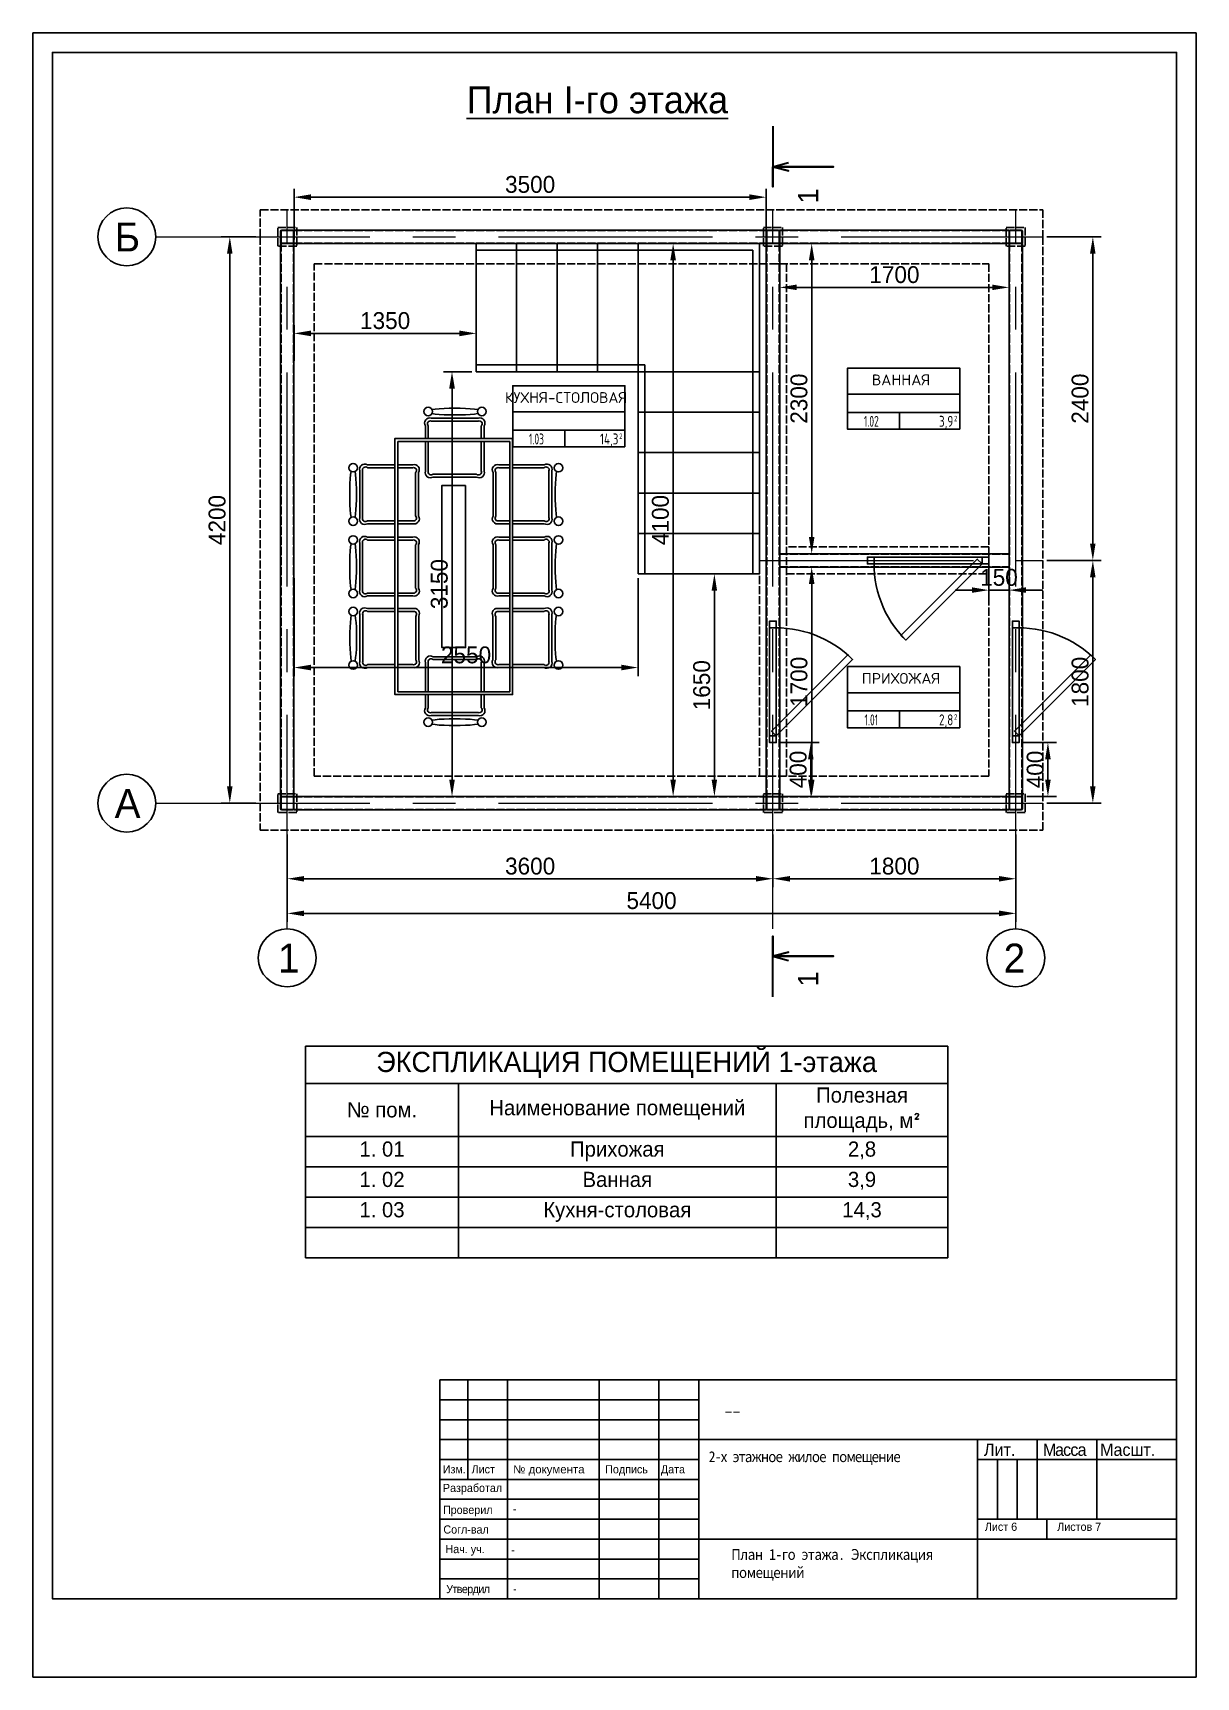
# Model space of a CAD drawing. Header units: millimetres. Extents: x 436607 to 472555, y -237992 to -212524.
# Drawn here: x 454824 to 463446, y -237992 to -225800 of the extents above; entities that cross this region are included whole.
import ezdxf
from ezdxf.enums import TextEntityAlignment as Align

# ---------------------------------------------------------------- set-up
doc = ezdxf.new("R2010")
doc.units = ezdxf.units.MM
doc.header["$LTSCALE"] = 50
for name, pattern in [('ACAD_ISO02W100', [15, 12, -3]), ('осевая', [50.8, 31.75, -6.35, 6.35, -6.35]), ('штриховая', [19.05, 12.7, -6.35])]:
    doc.linetypes.add(name, pattern=pattern)
doc.layers.add('ahsap', color=222, linetype='Continuous', lineweight=13)
for name, color, linetype in [('room_no', 7, 'Continuous'), ('tefris', 8, 'Continuous'), ('Штрава', 131, 'Continuous')]:
    doc.layers.add(name, color=color, linetype=linetype)
doc.styles.add('CYRILLIC', font='cyriltlc.shx')
doc.styles.add('ROMANS', font='romans', dxfattribs={"width": 0.75})
doc.styles.add('SS', font='Gulim.ttf')
doc.styles.add('YAZI', font='romans.shx')
doc.dimstyles.get("Standard").update_dxf_attribs({"dimscale": 500, "dimtxt": 0.18, "dimasz": 0.18, "dimexe": 0.18, "dimexo": 0.0625, "dimgap": 0.09, "dimtad": 0, "dimtih": 1, "dimtoh": 1, "dimdec": 0, "dimzin": 0, "dimdsep": 46, "dimtxsty": 'Standard', "dimcen": 0.09, "dimadec": 0, "dimazin": 0, "dimtfac": 1, "dimtdec": 0, "dimtofl": 0, "dimtmove": 0, "dimatfit": 3, "dimfxl": 0, "dimtolj": 1, "dimtzin": 0, "dimarcsym": 0})

msp = doc.modelspace()

# ---------------------------------------------------------------- texts
at = {"attachment_point": 1}
for s, insert, char_height, width in [('{\\LПлан I-го этажа}', (458039.42, -226195.687), 200, 3344.73927), ('{\\fSimSun|b0|i0|c204|p2;__}', (459950.946, -235927.289), 87.5, 3476.38102), ('{\\fSimSun|b0|i0|c204|p2;\\W0.9;\\T0.9;2-х этажное жилое помещение}', (459834.037, -236317.561), 80.5, 1948.55157), ('{\\fSimSun|b0|i0|c204|p2;\\W0.9;\\T0.95;План 1-го этажа. Экспликация помещений}', (460000.335, -237042.366), 80.5, 1882.07347)]:
    msp.add_mtext(s, dxfattribs=dict(at, insert=insert, char_height=char_height, width=width))
at = {"linetype": 'штриховая', "char_height": 150, "width": 127.89266, "rotation": 90}
for s, insert, attachment_point in [('1', (460495.64, -226952.862), 3), ('{\\W0.259642; }1', (460495.64, -232886.15), 1)]:
    msp.add_mtext(s, dxfattribs=dict(at, insert=insert, attachment_point=attachment_point))
at = {"linetype": 'штриховая', "char_height": 214.375, "width": 182.77993, "attachment_point": 1}
for s, insert in [(' Б', (455430.606, -227206.241)), (' А', (455430.606, -231406.241)), ('{\\W0.259642; }1', (456619.865, -232553.079)), (' 2', (462019.865, -232553.079))]:
    msp.add_mtext(s, dxfattribs=dict(at, insert=insert))
at = {"attachment_point": 1, "style": 'SS'}
for s, insert, char_height, width in [('{\\H1.5x;Лит.}', (461873.94, -236260.501), 60.81075, 346.62043), ('{\\H1.5x;\\T0.9;Масса}', (462311.31, -236260.501), 60.81075, 346.62043), ('{\\H1.5x;Масшт.}', (462734.736, -236260.501), 60.81075, 346.62043), ('Изм.', (457862.59, -236420.79), 60.8108, 346.62043), ('Лист', (458076.037, -236420.79), 60.8108, 346.62043), ('{\\fArial|b0|i0|c204|p34;№ документа}', (458383.846, -236420.79), 60.81075, 623.91817), ('Подпись ', (459066.459, -236420.79), 60.8108, 346.62043), ('Дата', (459479.126, -236420.79), 60.8108, 346.62043), ('Разработал', (457863.282, -236559.145), 60.8108, 346.62043), ('Проверил', (457863.971, -236721.434), 60.8108, 346.62043), ('-', (458382.354, -236714.742), 60.811, 716.35064), ('Согл-вал', (457867.076, -236867.345), 60.8108, 346.62043), ('{\\fGulim|b0|i0|c129|p50;Лист }6{\\fGulim|b0|i0|c129|p50; }', (461880.587, -236846.965), 60.81075, 346.62043), ('{\\fGulim|b0|i0|c129|p50;Листов }7', (462417.076, -236846.965), 60.81075, 778.43012), ('Нач. уч.', (457882.679, -237012.441), 60.8108, 346.62043), ('{\\T0.85;-}', (458368.714, -237019.27), 60.8108, 678.29025), ('{\\T0.9;Утвердил}', (457887.81, -237308.75), 60.81075, 346.62043), ('{\\T0.85;-}', (458383.397, -237308.75), 60.8108, 667.41591)]:
    msp.add_mtext(s, dxfattribs=dict(at, insert=insert, char_height=char_height, width=width))

# ---------------------------------------------------------------- blocks, each defined once
blk = doc.blocks.new('*D50')
at = {"color": 0, "lineweight": -2}
for p, q in [((456710, -231743), (456710, -232391)), ((462110, -231743), (462110, -232391)), ((456835, -232329), (461985, -232329))]:
    blk.add_line(p, q, dxfattribs=at)
at = {"color": 0}
for points in [[(456835, -232308), (456835, -232350), (456710, -232329)], [(461985, -232308), (461985, -232350), (462110, -232329)]]:
    blk.add_solid(points, dxfattribs=at)
at = {"layer": 'Defpoints', "color": 0}
for p in [(456710, -231712), (462110, -231712), (462110, -232329)]:
    blk.add_point(p, dxfattribs=at)
at = {"color": 0, "insert": (459410, -232235), "char_height": 125, "attachment_point": 5}
blk.add_mtext('5400', dxfattribs=at)
blk = doc.blocks.new('*D46')
at = {"color": 0, "lineweight": -2}
for p, q in [((456478, -227312), (456221, -227312)), ((456284, -231387), (456284, -227437)), ((456478, -231512), (456221, -231512))]:
    blk.add_line(p, q, dxfattribs=at)
at = {"color": 0}
for points in [[(456263, -227437), (456304, -227437), (456284, -227312)], [(456263, -231387), (456304, -231387), (456284, -231512)]]:
    blk.add_solid(points, dxfattribs=at)
at = {"layer": 'Defpoints', "color": 0}
for p in [(456284, -227312), (456510, -227312), (456510, -231512)]:
    blk.add_point(p, dxfattribs=at)
at = {"color": 0, "insert": (456190, -229412), "char_height": 125, "attachment_point": 5, "rotation": 90}
blk.add_mtext('4200', dxfattribs=at)
blk = doc.blocks.new('*D47')
at = {"color": 0, "lineweight": -2}
for p, q in [((460310, -231743), (460310, -232135)), ((462110, -231743), (462110, -232135)), ((460435, -232072), (461985, -232072))]:
    blk.add_line(p, q, dxfattribs=at)
at = {"color": 0}
for points in [[(460435, -232052), (460435, -232093), (460310, -232072)], [(461985, -232052), (461985, -232093), (462110, -232072)]]:
    blk.add_solid(points, dxfattribs=at)
at = {"layer": 'Defpoints', "color": 0}
for p in [(460310, -231712), (462110, -231712), (462110, -232072)]:
    blk.add_point(p, dxfattribs=at)
at = {"color": 0, "insert": (461210, -231979), "char_height": 125, "attachment_point": 5}
blk.add_mtext('1800', dxfattribs=at)
blk = doc.blocks.new('*D48')
at = {"color": 0, "lineweight": -2}
for p, q in [((462341, -229712), (462743, -229712)), ((462681, -231387), (462681, -229837)), ((462341, -231512), (462743, -231512))]:
    blk.add_line(p, q, dxfattribs=at)
at = {"color": 0}
for points in [[(462660, -229837), (462701, -229837), (462681, -229712)], [(462660, -231387), (462701, -231387), (462681, -231512)]]:
    blk.add_solid(points, dxfattribs=at)
at = {"layer": 'Defpoints', "color": 0}
for p in [(462310, -229712), (462681, -229712), (462310, -231512)]:
    blk.add_point(p, dxfattribs=at)
at = {"color": 0, "insert": (462587, -230612), "char_height": 125, "attachment_point": 5, "rotation": 90}
blk.add_mtext('1800', dxfattribs=at)
blk = doc.blocks.new('*D49')
at = {"color": 0, "lineweight": -2}
for p, q in [((462341, -227312), (462743, -227312)), ((462681, -229587), (462681, -227437)), ((462372, -229712), (462743, -229712))]:
    blk.add_line(p, q, dxfattribs=at)
at = {"color": 0}
for points in [[(462660, -227437), (462701, -227437), (462681, -227312)], [(462660, -229587), (462701, -229587), (462681, -229712)]]:
    blk.add_solid(points, dxfattribs=at)
at = {"layer": 'Defpoints', "color": 0}
for p in [(462310, -227312), (462681, -227312), (462341, -229712)]:
    blk.add_point(p, dxfattribs=at)
at = {"color": 0, "insert": (462587, -228512), "char_height": 125, "attachment_point": 5, "rotation": 90}
blk.add_mtext('2400', dxfattribs=at)
blk = doc.blocks.new('*D51')
at = {"color": 0, "lineweight": -2}
for p, q in [((456710, -231743), (456710, -232135)), ((460310, -231743), (460310, -232135)), ((460185, -232072), (456835, -232072))]:
    blk.add_line(p, q, dxfattribs=at)
at = {"color": 0}
for points in [[(456835, -232052), (456835, -232093), (456710, -232072)], [(460185, -232052), (460185, -232093), (460310, -232072)]]:
    blk.add_solid(points, dxfattribs=at)
at = {"layer": 'Defpoints', "color": 0}
for p in [(456710, -231712), (460310, -231712), (456710, -232072)]:
    blk.add_point(p, dxfattribs=at)
at = {"color": 0, "insert": (458510, -231979), "char_height": 125, "attachment_point": 5}
blk.add_mtext('3600', dxfattribs=at)
blk = doc.blocks.new('Рамка А3 (Г)')
at = {"color": 8}
blk.add_lwpolyline([(0, 0), (420, 0), (420, 297), (0, 297)], close=True, dxfattribs=at)
at = {"color": 5}
blk.add_lwpolyline([(20, 5), (415, 5), (415, 292), (20, 292)], close=True, dxfattribs=at)
blk = doc.blocks.new('*D52')
at = {"color": 0, "lineweight": -2}
for p, q in [((458078, -228312), (457869, -228312)), ((457931, -228437), (457931, -231337)), ((458078, -231462), (457869, -231462))]:
    blk.add_line(p, q, dxfattribs=at)
at = {"color": 0}
for points in [[(457910, -228437), (457952, -228437), (457931, -228312)], [(457910, -231337), (457952, -231337), (457931, -231462)]]:
    blk.add_solid(points, dxfattribs=at)
at = {"layer": 'Defpoints', "color": 0}
for p in [(458110, -228312), (457931, -231462), (458110, -231462)]:
    blk.add_point(p, dxfattribs=at)
at = {"color": 0, "insert": (457837, -229887), "char_height": 125, "attachment_point": 5, "rotation": 90}
blk.add_mtext('3150', dxfattribs=at)
blk = doc.blocks.new('*D53')
at = {"color": 0, "lineweight": -2}
for p, q in [((456760, -229843), (456760, -230569)), ((459310, -229843), (459310, -230569)), ((459185, -230506), (456885, -230506))]:
    blk.add_line(p, q, dxfattribs=at)
at = {"color": 0}
for points in [[(456885, -230485), (456885, -230527), (456760, -230506)], [(459185, -230485), (459185, -230527), (459310, -230506)]]:
    blk.add_solid(points, dxfattribs=at)
at = {"layer": 'Defpoints', "color": 0}
for p in [(456760, -229812), (459310, -229812), (456760, -230506)]:
    blk.add_point(p, dxfattribs=at)
at = {"color": 0, "insert": (458035, -230413), "char_height": 125, "attachment_point": 5}
blk.add_mtext('2550', dxfattribs=at)
blk = doc.blocks.new('*D55')
at = {"color": 0, "lineweight": -2}
for p, q in [((456760, -228231), (456760, -227966)), ((458110, -228231), (458110, -227966)), ((457985, -228028), (456885, -228028))]:
    blk.add_line(p, q, dxfattribs=at)
at = {"color": 0}
for points in [[(456885, -228007), (456885, -228049), (456760, -228028)], [(457985, -228007), (457985, -228049), (458110, -228028)]]:
    blk.add_solid(points, dxfattribs=at)
at = {"layer": 'Defpoints', "color": 0}
for p in [(456760, -228028), (456760, -228262), (458110, -228262)]:
    blk.add_point(p, dxfattribs=at)
at = {"color": 0, "insert": (457435, -227934), "char_height": 125, "attachment_point": 5}
blk.add_mtext('1350', dxfattribs=at)
blk = doc.blocks.new('*D56')
at = {"color": 0, "lineweight": -2}
for p, q in [((460178, -229812), (459813, -229812)), ((459876, -229937), (459876, -231337)), ((460178, -231462), (459813, -231462))]:
    blk.add_line(p, q, dxfattribs=at)
at = {"color": 0}
for points in [[(459855, -229937), (459896, -229937), (459876, -229812)], [(459855, -231337), (459896, -231337), (459876, -231462)]]:
    blk.add_solid(points, dxfattribs=at)
at = {"layer": 'Defpoints', "color": 0}
for p in [(460210, -229812), (459876, -231462), (460210, -231462)]:
    blk.add_point(p, dxfattribs=at)
at = {"color": 0, "insert": (459782, -230637), "char_height": 125, "attachment_point": 5, "rotation": 90}
blk.add_mtext('1650', dxfattribs=at)
blk = doc.blocks.new('*D57')
at = {"color": 0, "lineweight": -2}
for p, q in [((460366, -231062), (460653, -231062)), ((460591, -231337), (460591, -231187)), ((460391, -231462), (460653, -231462))]:
    blk.add_line(p, q, dxfattribs=at)
at = {"color": 0}
for points in [[(460570, -231187), (460611, -231187), (460591, -231062)], [(460570, -231337), (460611, -231337), (460591, -231462)]]:
    blk.add_solid(points, dxfattribs=at)
at = {"layer": 'Defpoints', "color": 0}
for p in [(460335, -231062), (460591, -231062), (460360, -231462)]:
    blk.add_point(p, dxfattribs=at)
at = {"color": 0, "insert": (460497, -231262), "char_height": 125, "attachment_point": 5, "rotation": 90}
blk.add_mtext('400', dxfattribs=at)
blk = doc.blocks.new('*D58')
at = {"color": 0, "lineweight": -2}
for p, q in [((462166, -231062), (462411, -231062)), ((462348, -231337), (462348, -231187)), ((462191, -231462), (462411, -231462))]:
    blk.add_line(p, q, dxfattribs=at)
at = {"color": 0}
for points in [[(462327, -231187), (462369, -231187), (462348, -231062)], [(462327, -231337), (462369, -231337), (462348, -231462)]]:
    blk.add_solid(points, dxfattribs=at)
at = {"layer": 'Defpoints', "color": 0}
for p in [(462135, -231062), (462348, -231062), (462160, -231462)]:
    blk.add_point(p, dxfattribs=at)
at = {"color": 0, "insert": (462254, -231262), "char_height": 125, "attachment_point": 5, "rotation": 90}
blk.add_mtext('400', dxfattribs=at)
blk = doc.blocks.new('*D59')
at = {"color": 0, "lineweight": -2}
for p, q in [((461910, -229743), (461910, -229994)), ((462060, -229743), (462060, -229994)), ((461785, -229932), (461660, -229932)), ((462060, -229932), (461910, -229932)), ((462185, -229932), (462310, -229932))]:
    blk.add_line(p, q, dxfattribs=at)
at = {"color": 0}
for points in [[(461785, -229911), (461785, -229952), (461910, -229932)], [(462185, -229911), (462185, -229952), (462060, -229932)]]:
    blk.add_solid(points, dxfattribs=at)
at = {"layer": 'Defpoints', "color": 0}
for p in [(461910, -229712), (462060, -229712), (461910, -229932)]:
    blk.add_point(p, dxfattribs=at)
at = {"color": 0, "insert": (461985, -229838), "char_height": 125, "attachment_point": 5}
blk.add_mtext('150', dxfattribs=at)
blk = doc.blocks.new('*D60')
at = {"color": 0, "lineweight": -2}
for p, q in [((460360, -227393), (460360, -227749)), ((462060, -227393), (462060, -227749)), ((460485, -227687), (461935, -227687))]:
    blk.add_line(p, q, dxfattribs=at)
at = {"color": 0}
for points in [[(460485, -227666), (460485, -227707), (460360, -227687)], [(461935, -227666), (461935, -227707), (462060, -227687)]]:
    blk.add_solid(points, dxfattribs=at)
at = {"layer": 'Defpoints', "color": 0}
for p in [(460360, -227362), (462060, -227362), (462060, -227687)]:
    blk.add_point(p, dxfattribs=at)
at = {"color": 0, "insert": (461210, -227593), "char_height": 125, "attachment_point": 5}
blk.add_mtext('1700', dxfattribs=at)
blk = doc.blocks.new('*D61')
at = {"color": 0, "lineweight": -2}
for p, q in [((460391, -227362), (460659, -227362)), ((460597, -229537), (460597, -227487)), ((460391, -229662), (460659, -229662))]:
    blk.add_line(p, q, dxfattribs=at)
at = {"color": 0}
for points in [[(460576, -227487), (460618, -227487), (460597, -227362)], [(460576, -229537), (460618, -229537), (460597, -229662)]]:
    blk.add_solid(points, dxfattribs=at)
at = {"layer": 'Defpoints', "color": 0}
for p in [(460360, -227362), (460597, -227362), (460360, -229662)]:
    blk.add_point(p, dxfattribs=at)
at = {"color": 0, "insert": (460503, -228512), "char_height": 125, "attachment_point": 5, "rotation": 90}
blk.add_mtext('2300', dxfattribs=at)
blk = doc.blocks.new('roomno')
for p, q in [((1101, 344), (0, 344)), ((0, 344), (1101, 344)), ((1101, 166), (0, 166)), ((511, 0), (511, 166))]:
    blk.add_line(p, q)
blk.add_lwpolyline([(1101, 0), (1101, 602), (0, 602), (0, 0)], close=True)
at = {"style": 'CYRILLIC'}
for p in [(536, 499), (536, 374)]:
    blk.add_attdef('KOMNATA', text='', height=79.8, dxfattribs=at).set_placement(p, align=Align.CENTER)
at = {"style": 'ROMANS'}
for tag, width, p in [('LOBBY', 0.7, (533, 200)), ('001', 0.6, (233, 25))]:
    blk.add_attdef(tag, text='', height=108, dxfattribs=dict(at, width=width)).set_placement(p, align=Align.CENTER)
at = {"style": 'ROMANS', "width": 0.7}
blk.add_attdef('M', text='', height=108, dxfattribs=at).set_placement((1038, 25), align=Align.RIGHT)
blk.add_attdef('2', (1046, 79), '', height=53.9, dxfattribs=at)
blk = doc.blocks.new('*D98')
at = {"color": 0, "lineweight": -2}
for p, q in [((460391, -229762), (460659, -229762)), ((460597, -229887), (460597, -231337)), ((460391, -231462), (460659, -231462))]:
    blk.add_line(p, q, dxfattribs=at)
at = {"color": 0}
for points in [[(460576, -229887), (460618, -229887), (460597, -229762)], [(460576, -231337), (460618, -231337), (460597, -231462)]]:
    blk.add_solid(points, dxfattribs=at)
at = {"layer": 'Defpoints', "color": 0}
for p in [(460360, -229762), (460360, -231462), (460597, -231462)]:
    blk.add_point(p, dxfattribs=at)
at = {"color": 0, "insert": (460503, -230612), "char_height": 125, "attachment_point": 5, "rotation": 90}
blk.add_mtext('1700', dxfattribs=at)
blk = doc.blocks.new('*D99')
at = {"color": 0, "lineweight": -2}
for p, q in [((456760, -227331), (456760, -226956)), ((456885, -227018), (460135, -227018)), ((460260, -227331), (460260, -226956))]:
    blk.add_line(p, q, dxfattribs=at)
at = {"color": 0}
for points in [[(456885, -226997), (456885, -227039), (456760, -227018)], [(460135, -226997), (460135, -227039), (460260, -227018)]]:
    blk.add_solid(points, dxfattribs=at)
at = {"layer": 'Defpoints', "color": 0}
for p in [(460260, -227018), (456760, -227362), (460260, -227362)]:
    blk.add_point(p, dxfattribs=at)
at = {"color": 0, "insert": (458510, -226924), "char_height": 125, "attachment_point": 5}
blk.add_mtext('3500', dxfattribs=at)
blk = doc.blocks.new('*D100')
at = {"color": 0, "lineweight": -2}
for p, q in [((460228, -227362), (459508, -227362)), ((459570, -227487), (459570, -231337)), ((460228, -231462), (459508, -231462))]:
    blk.add_line(p, q, dxfattribs=at)
at = {"color": 0}
for points in [[(459549, -227487), (459591, -227487), (459570, -227362)], [(459549, -231337), (459591, -231337), (459570, -231462)]]:
    blk.add_solid(points, dxfattribs=at)
at = {"layer": 'Defpoints', "color": 0}
for p in [(460260, -227362), (459570, -231462), (460260, -231462)]:
    blk.add_point(p, dxfattribs=at)
at = {"color": 0, "insert": (459476, -229412), "char_height": 125, "attachment_point": 5, "rotation": 90}
blk.add_mtext('4100', dxfattribs=at)
blk = doc.blocks.new('*T101')
at = {"layer": 'ahsap', "color": 0, "linetype": 'ByBlock', "lineweight": -2}
for p, q in [((0, 0), (4763, 0)), ((0, 0), (0, -1569)), ((4763, 0), (4763, -1569)), ((0, -275), (4763, -275)), ((1135, -275), (1135, -1569)), ((3489, -275), (3489, -1569)), ((0, -669), (4763, -669)), ((0, -894), (4763, -894)), ((0, -1119), (4763, -1119)), ((0, -1344), (4763, -1344)), ((0, -1569), (4763, -1569))]:
    blk.add_line(p, q, dxfattribs=at)
at = {"layer": 'ahsap', "color": 0}
for s, insert, char_height, width, attachment_point in [('ЭКСПЛИКАЦИЯ ПОМЕЩЕНИЙ 1-этажа', (2381, -138), 150, 4687.5, 5), ('Полезная площадь, м{\\fISOCPEUR|b0|i0|c204|p34;²}', (4126, -472), 112.5, 1198.48, 5), ('{\\fArial|b0|i0|c204|p34;№} пом.', (568, -472), 112.5, 1060.04, 5), ('Наименование помещений', (2312, -472), 112.5, 2278.98, 5), ('1. 01', (568, -706), 112.5, 1060.04, 2), ('Прихожая', (2312, -706), 112.5, 2278.98, 2), ('2,8', (4126, -706), 112.5, 1198.48, 2), ('1. 02', (568, -931), 112.5, 1060.04, 2), ('Ванная', (2312, -931), 112.5, 2278.98, 2), ('3,9', (4126, -931), 112.5, 1198.48, 2), ('1. 03', (568, -1156), 112.5, 1060.04, 2), ('Кухня-столовая', (2312, -1156), 112.5, 2278.98, 2), ('14,3', (4126, -1156), 112.5, 1198.48, 2)]:
    blk.add_mtext(s, dxfattribs=dict(at, insert=insert, char_height=char_height, width=width, attachment_point=attachment_point))

# ---------------------------------------------------------------- dimensions: what is measured, and where the dimension line sits
for base, p1, p2, picture, middle in [((460259.629, -227018.117), (456759.629, -227361.913), (460259.629, -227361.913), '*D99', (458509.629, -226924.367)), ((456759.629, -228028.215), (458109.629, -228261.913), (456759.629, -228261.913), '*D55', (457434.629, -227934.465)), ((456759.629, -230506.265), (459309.629, -229811.913), (456759.629, -229811.913), '*D53', (458034.629, -230412.515)), ((462109.629, -232328.774), (456709.629, -231711.913), (462109.629, -231711.913), '*D50', (459409.629, -232235.024)), ((456709.629, -232072.403), (460309.629, -231711.913), (456709.629, -231711.913), '*D51', (458509.629, -231978.653)), ((462109.629, -232072.403), (460309.629, -231711.913), (462109.629, -231711.913), '*D47', (461209.629, -231978.653))]:
    dim = msp.add_linear_dim(base=base, p1=p1, p2=p2, dimstyle='Standard', override={"dimscale": 50, "dimtxt": 2.5, "dimasz": 2.5, "dimexe": 1.25, "dimexo": 0.625, "dimgap": 0.625, "dimtad": 1, "dimtih": 0, "dimtoh": 0, "dimdec": 2, "dimzin": 8, "dimdsep": 44, "dimcen": 2.5, "dimtdec": 2, "dimtofl": 1, "dimfxl": 1.5, "dimtolj": 0, "dimtzin": 8})
    dim.commit()
    dim.dimension.update_dxf_attribs({"geometry": picture, "text_midpoint": middle})
for base, p1, p2, picture, middle in [((456283.568, -227311.913), (456509.629, -231511.913), (456509.629, -227311.913), '*D46', (456189.818, -229411.913)), ((459570.245, -231461.913), (460259.629, -227361.913), (460259.629, -231461.913), '*D100', (459476.495, -229411.913)), ((462680.65, -227311.913), (462340.879, -229711.913), (462309.629, -227311.913), '*D49', (462586.9, -228511.913)), ((457931.142, -231461.913), (458109.629, -228311.913), (458109.629, -231461.913), '*D52', (457837.392, -229886.913)), ((459875.546, -231461.913), (460209.629, -229811.913), (460209.629, -231461.913), '*D56', (459781.796, -230636.913)), ((460596.969, -231461.913), (460359.629, -229761.913), (460359.629, -231461.913), '*D98', (460503.219, -230611.913)), ((462680.65, -229711.913), (462309.629, -231511.913), (462309.629, -229711.913), '*D48', (462586.9, -230611.913)), ((460590.557, -231061.913), (460359.629, -231461.913), (460334.629, -231061.913), '*D57', (460496.807, -231261.913)), ((462348.099, -231061.913), (462159.629, -231461.913), (462134.629, -231061.913), '*D58', (462254.349, -231261.913))]:
    dim = msp.add_linear_dim(base=base, p1=p1, p2=p2, angle=90, dimstyle='Standard', override={"dimscale": 50, "dimtxt": 2.5, "dimasz": 2.5, "dimexe": 1.25, "dimexo": 0.625, "dimgap": 0.625, "dimtad": 1, "dimtih": 0, "dimtoh": 0, "dimdec": 2, "dimzin": 8, "dimdsep": 44, "dimcen": 2.5, "dimtdec": 2, "dimtofl": 1, "dimfxl": 1.5, "dimtolj": 0, "dimtzin": 8})
    dim.commit()
    dim.dimension.update_dxf_attribs({"geometry": picture, "text_midpoint": middle})
for base, p1, p2, picture, middle in [((462059.629, -227686.612), (460359.629, -227361.913), (462059.629, -227361.913), '*D60', (461209.629, -227686.612)), ((461909.629, -229931.64), (462059.629, -229711.913), (461909.629, -229711.913), '*D59', (461984.629, -229931.64))]:
    dim = msp.add_linear_dim(base=base, p1=p1, p2=p2, dimstyle='Standard', override={"dimscale": 50, "dimtxt": 2.5, "dimasz": 2.5, "dimexe": 1.25, "dimexo": 0.625, "dimgap": 0.625, "dimtad": 1, "dimtih": 0, "dimtoh": 0, "dimdec": 2, "dimzin": 8, "dimdsep": 44, "dimcen": 2.5, "dimtdec": 2, "dimtofl": 1, "dimfxl": 1.5, "dimtolj": 0, "dimtzin": 8})
    dim.commit()
    dim.dimension.update_dxf_attribs({"geometry": picture, "text_midpoint": middle, "dimtype": 160})
dim = msp.add_linear_dim(base=(460596.969, -227361.913), p1=(460359.629, -229661.913), p2=(460359.629, -227361.913), angle=90, dimstyle='Standard', override={"dimscale": 50, "dimtxt": 2.5, "dimasz": 2.5, "dimexe": 1.25, "dimexo": 0.625, "dimgap": 0.625, "dimtad": 1, "dimtih": 0, "dimtoh": 0, "dimdec": 2, "dimzin": 8, "dimdsep": 44, "dimcen": 2.5, "dimtdec": 2, "dimtofl": 1, "dimfxl": 1.5, "dimtolj": 0, "dimtzin": 8})
dim.commit()
dim.dimension.update_dxf_attribs({"geometry": '*D61', "text_midpoint": (460596.969, -228511.913), "dimtype": 160})

# ---------------------------------------------------------------- linework, layer by layer
at = {"color": 1, "linetype": 'осевая', "lineweight": 5}
for p, q in [((456709.629, -232444.376), (456709.629, -227111.913)), ((456709.629, -232444.376), (456709.629, -227111.913)), ((460309.629, -232444.376), (460309.629, -227111.913)), ((462109.629, -232444.376), (462109.629, -227111.913)), ((462109.629, -232444.376), (462109.629, -227111.913)), ((455734.744, -227311.913), (462309.629, -227311.913)), ((460209.629, -229711.913), (462309.629, -229711.913)), ((455734.744, -231511.913), (462309.629, -231511.913))]:
    msp.add_line(p, q, dxfattribs=at)
at = {"linetype": 'ACAD_ISO02W100', "ltscale": 0.1}
for p, q in [((456759.629, -227265.913), (460259.629, -227265.913)), ((460359.629, -227265.913), (462059.629, -227265.913)), ((456663.629, -227361.913), (456663.629, -231461.913)), ((456755.629, -227361.913), (456755.629, -231461.913)), ((456759.629, -227357.913), (460259.629, -227357.913)), ((460263.629, -227361.913), (460263.629, -231461.913)), ((460355.629, -227361.913), (460355.629, -231461.913)), ((460359.629, -227357.913), (462059.629, -227357.913)), ((462063.629, -227361.913), (462063.629, -231461.913)), ((462155.629, -227361.913), (462155.629, -231461.913)), ((460359.629, -229665.913), (462059.629, -229665.913)), ((460359.629, -229757.913), (462059.629, -229757.913)), ((456759.629, -231465.913), (460259.629, -231465.913)), ((460359.629, -231465.913), (462059.629, -231465.913)), ((456759.629, -231557.913), (460259.629, -231557.913)), ((460359.629, -231557.913), (462059.629, -231557.913))]:
    msp.add_line(p, q, dxfattribs=at)
for p, q in [((457841.201, -237411.811), (457841.201, -235788.569)), ((457841.201, -235788.569), (463301.196, -235788.569)), ((458047.796, -236526.406), (458047.796, -235788.569)), ((458342.931, -237411.811), (458342.931, -235788.569)), ((459021.741, -237411.811), (459021.741, -235788.569)), ((459464.443, -237411.811), (459464.443, -235788.569)), ((459759.578, -237411.811), (459759.578, -235788.569)), ((463301.196, -235788.569), (463301.196, -237411.811)), ((457841.201, -235936.137), (459759.578, -235936.137)), ((457841.201, -236083.704), (459759.578, -236083.704)), ((457841.201, -236231.271), (463301.196, -236231.271)), ((457841.201, -236231.271), (463301.196, -236231.271)), ((461825.522, -236231.271), (461825.522, -237411.811)), ((462268.224, -236231.271), (462268.224, -236821.541)), ((462710.926, -236231.271), (462710.926, -236821.541)), ((457841.201, -236378.839), (459759.578, -236378.839)), ((461825.522, -236378.839), (463301.196, -236378.839)), ((461973.089, -236378.839), (461973.089, -236821.541)), ((462120.657, -236378.839), (462120.657, -236821.541)), ((457841.201, -236526.406), (459759.578, -236526.406)), ((457841.201, -236526.406), (459759.578, -236526.406)), ((457841.201, -236673.974), (459759.578, -236673.974)), ((457841.201, -236673.974), (459759.578, -236673.974)), ((457841.201, -236821.541), (459759.578, -236821.541)), ((461825.522, -236821.541), (463301.196, -236821.541)), ((462340.974, -236821.541), (462340.974, -236969.109)), ((457841.201, -236969.109), (463301.196, -236969.109)), ((457841.201, -237116.676), (459759.578, -237116.676)), ((457841.201, -237116.676), (459759.578, -237116.676)), ((457841.201, -237264.243), (459759.578, -237264.243))]:
    msp.add_line(p, q)
at = {"lineweight": 35}
for points in [[(460309.629, -226491.813), (460309.629, -226941.813), (460309.629, -226791.813), (460759.629, -226791.813), (460309.629, -226791.813), (460425.54, -226822.871), (460309.629, -226791.813), (460425.54, -226760.755)], [(460309.629, -232947.199), (460309.629, -232497.199), (460309.629, -232647.199), (460759.629, -232647.199), (460309.629, -232647.199), (460425.54, -232616.141), (460309.629, -232647.199), (460425.54, -232678.257)]]:
    msp.add_lwpolyline(points, dxfattribs=at)
at = {"linetype": 'ACAD_ISO02W100', "ltscale": 0.1}
for points in [[(456509.629, -227311.913), (456509.629, -227111.913), (462309.629, -227111.913), (462309.629, -227311.913)], [(456709.629, -227241.913), (456709.629, -227241.913), (456779.629, -227241.913), (456779.629, -227381.913), (456639.629, -227381.913), (456639.629, -227241.913), (456709.629, -227241.913)], [(460309.629, -227241.913), (460309.629, -227241.913), (460379.629, -227241.913), (460379.629, -227381.913), (460239.629, -227381.913), (460239.629, -227241.913), (460309.629, -227241.913)], [(462109.629, -227241.913), (462109.629, -227241.913), (462179.629, -227241.913), (462179.629, -227381.913), (462039.629, -227381.913), (462039.629, -227241.913), (462109.629, -227241.913)], [(456509.629, -227311.913), (456509.629, -231511.913)], [(462309.629, -227311.913), (462309.629, -231511.913)], [(456909.629, -231311.913), (456909.629, -231311.913), (456909.629, -231311.913), (456909.629, -227511.913), (461909.629, -227511.913), (461909.629, -231311.913), (456909.629, -231311.913)], [(460309.629, -227511.913), (460409.629, -227511.913), (460409.629, -231311.913), (460209.629, -231311.913), (460209.629, -227511.913), (460309.629, -227511.913)], [(461909.629, -229711.913), (461909.629, -229611.913), (460409.629, -229611.913), (460409.629, -229811.913), (461909.629, -229811.913), (461909.629, -229711.913)], [(456509.629, -231511.913), (456509.629, -231711.913), (462309.629, -231711.913), (462309.629, -231511.913)], [(456709.629, -231441.913), (456709.629, -231441.913), (456779.629, -231441.913), (456779.629, -231581.913), (456639.629, -231581.913), (456639.629, -231441.913), (456709.629, -231441.913)], [(460309.629, -231441.913), (460309.629, -231441.913), (460379.629, -231441.913), (460379.629, -231581.913), (460239.629, -231581.913), (460239.629, -231441.913), (460309.629, -231441.913)], [(462109.629, -231441.913), (462109.629, -231441.913), (462179.629, -231441.913), (462179.629, -231581.913), (462039.629, -231581.913), (462039.629, -231441.913), (462109.629, -231441.913)]]:
    msp.add_lwpolyline(points, dxfattribs=at)
at = {"lineweight": 30}
for points in [[(456659.629, -227311.913), (456659.629, -227271.913, -0.414213562), (456669.629, -227261.913), (456749.629, -227261.913, -0.414213562), (456759.629, -227271.913), (456759.629, -227351.913, -0.414213562), (456749.629, -227361.913), (456669.629, -227361.913, -0.414213562), (456659.629, -227351.913), (456659.629, -227311.913)], [(456663.629, -227311.913), (456663.629, -227311.913), (456663.629, -227271.913, -0.414213562), (456669.629, -227265.913), (456749.629, -227265.913, -0.414213562), (456755.629, -227271.913), (456755.629, -227351.913, -0.414213562), (456749.629, -227357.913), (456669.629, -227357.913, -0.414213562), (456663.629, -227351.913), (456663.629, -227311.913)], [(460259.629, -227311.913), (460259.629, -227271.913, -0.414213562), (460269.629, -227261.913), (460349.629, -227261.913, -0.414213562), (460359.629, -227271.913), (460359.629, -227351.913, -0.414213562), (460349.629, -227361.913), (460269.629, -227361.913, -0.414213562), (460259.629, -227351.913), (460259.629, -227311.913)], [(460263.629, -227311.913), (460263.629, -227311.913), (460263.629, -227271.913, -0.414213562), (460269.629, -227265.913), (460349.629, -227265.913, -0.414213562), (460355.629, -227271.913), (460355.629, -227351.913, -0.414213562), (460349.629, -227357.913), (460269.629, -227357.913, -0.414213562), (460263.629, -227351.913), (460263.629, -227311.913)], [(462059.629, -227311.913), (462059.629, -227271.913, -0.414213562), (462069.629, -227261.913), (462149.629, -227261.913, -0.414213562), (462159.629, -227271.913), (462159.629, -227351.913, -0.414213562), (462149.629, -227361.913), (462069.629, -227361.913, -0.414213562), (462059.629, -227351.913), (462059.629, -227311.913)], [(456659.629, -231511.913), (456659.629, -231471.913, -0.414213562), (456669.629, -231461.913), (456749.629, -231461.913, -0.414213562), (456759.629, -231471.913), (456759.629, -231551.913, -0.414213562), (456749.629, -231561.913), (456669.629, -231561.913, -0.414213562), (456659.629, -231551.913), (456659.629, -231511.913)], [(460259.629, -231511.913), (460259.629, -231471.913, -0.414213562), (460269.629, -231461.913), (460349.629, -231461.913, -0.414213562), (460359.629, -231471.913), (460359.629, -231551.913, -0.414213562), (460349.629, -231561.913), (460269.629, -231561.913, -0.414213562), (460259.629, -231551.913), (460259.629, -231511.913)], [(462059.629, -231511.913), (462059.629, -231471.913, -0.414213562), (462069.629, -231461.913), (462149.629, -231461.913, -0.414213562), (462159.629, -231471.913), (462159.629, -231551.913, -0.414213562), (462149.629, -231561.913), (462069.629, -231561.913, -0.414213562), (462059.629, -231551.913), (462059.629, -231511.913)]]:
    msp.add_lwpolyline(points, format="xyb", dxfattribs=at)
for points in [[(456759.629, -227311.913), (456759.629, -227261.913), (460259.629, -227261.913), (460259.629, -227361.913), (456759.629, -227361.913), (456759.629, -227311.913)], [(460359.629, -227311.913), (460359.629, -227261.913), (462059.629, -227261.913), (462059.629, -227361.913), (460359.629, -227361.913), (460359.629, -227311.913)], [(456709.629, -227361.913), (456659.629, -227361.913), (456659.629, -231461.913), (456759.629, -231461.913), (456759.629, -227361.913), (456709.629, -227361.913)], [(458109.629, -227411.913), (458109.629, -227361.913), (460209.629, -227361.913), (460209.629, -227411.913), (460209.629, -229811.913), (460159.629, -229811.913), (460159.629, -227411.913), (458109.629, -227411.913)], [(460309.629, -227361.913), (460259.629, -227361.913), (460259.629, -231461.913), (460359.629, -231461.913), (460359.629, -227361.913), (460309.629, -227361.913)], [(462109.629, -227361.913), (462059.629, -227361.913), (462059.629, -231461.913), (462159.629, -231461.913), (462159.629, -227361.913), (462109.629, -227361.913)], [(459309.629, -229811.913), (459359.629, -229811.913), (459359.629, -228261.913), (458109.629, -228261.913), (458109.629, -228311.913)], [(458109.629, -228311.913), (459309.629, -228311.913), (459309.629, -229811.913)], [(460359.629, -229711.913), (460359.629, -229661.913), (462059.629, -229661.913), (462059.629, -229761.913), (460359.629, -229761.913), (460359.629, -229711.913)], [(456759.629, -231511.913), (456759.629, -231561.913), (460259.629, -231561.913), (460259.629, -231461.913), (456759.629, -231461.913), (456759.629, -231511.913)], [(460359.629, -231511.913), (460359.629, -231561.913), (462059.629, -231561.913), (462059.629, -231461.913), (460359.629, -231461.913), (460359.629, -231511.913)]]:
    msp.add_lwpolyline(points, dxfattribs=at)
for points in [[(462063.629, -227311.913), (462063.629, -227311.913), (462063.629, -227271.913, -0.414213562), (462069.629, -227265.913), (462149.629, -227265.913, -0.414213562), (462155.629, -227271.913), (462155.629, -227351.913, -0.414213562), (462149.629, -227357.913), (462069.629, -227357.913, -0.414213562), (462063.629, -227351.913), (462063.629, -227311.913)], [(456663.629, -231511.913), (456663.629, -231511.913), (456663.629, -231471.913, -0.414213562), (456669.629, -231465.913), (456749.629, -231465.913, -0.414213562), (456755.629, -231471.913), (456755.629, -231551.913, -0.414213562), (456749.629, -231557.913), (456669.629, -231557.913, -0.414213562), (456663.629, -231551.913), (456663.629, -231511.913)], [(460263.629, -231511.913), (460263.629, -231511.913), (460263.629, -231471.913, -0.414213562), (460269.629, -231465.913), (460349.629, -231465.913, -0.414213562), (460355.629, -231471.913), (460355.629, -231551.913, -0.414213562), (460349.629, -231557.913), (460269.629, -231557.913, -0.414213562), (460263.629, -231551.913), (460263.629, -231511.913)], [(462063.629, -231511.913), (462063.629, -231511.913), (462063.629, -231471.913, -0.414213562), (462069.629, -231465.913), (462149.629, -231465.913, -0.414213562), (462155.629, -231471.913), (462155.629, -231551.913, -0.414213562), (462149.629, -231557.913), (462069.629, -231557.913, -0.414213562), (462063.629, -231551.913), (462063.629, -231511.913)]]:
    msp.add_lwpolyline(points, format="xyb")
at = {"color": 6}
for points in [[(458109.629, -227361.913), (458109.629, -228311.913)], [(458409.629, -227361.913), (458409.629, -228311.913)], [(458709.629, -227361.913), (458709.629, -228311.913)], [(459009.629, -227361.913), (459009.629, -228311.913)], [(459309.629, -227361.913), (459309.629, -228311.913), (460209.629, -228311.913)], [(460209.629, -228611.913), (459309.629, -228611.913)], [(460209.629, -228911.913), (459309.629, -228911.913)], [(460209.629, -229211.913), (459309.629, -229211.913)], [(460209.629, -229511.913), (459309.629, -229511.913)], [(460209.629, -229811.913), (459309.629, -229811.913)]]:
    msp.add_lwpolyline(points, dxfattribs=at)
at = {"color": 3}
for points in [[(461909.629, -229686.913), (461009.629, -229686.913), (461009.629, -229736.913), (461059.629, -229736.913), (461059.629, -229686.913), (461059.629, -229736.913), (461859.629, -229736.913), (461859.629, -229686.913), (461859.629, -229736.913), (461909.629, -229736.913), (461909.629, -229686.913), (461859.629, -229686.913), (461859.629, -229736.913), (461293.943, -230302.599), (461258.588, -230267.244), (461824.274, -229701.558), (461859.629, -229736.913)], [(460284.629, -231061.913), (460284.629, -230161.913), (460334.629, -230161.913), (460334.629, -230211.913), (460284.629, -230211.913), (460334.629, -230211.913), (460334.629, -231011.913), (460284.629, -231011.913), (460334.629, -231011.913), (460334.629, -231061.913), (460284.629, -231061.913), (460284.629, -231011.913), (460334.629, -231011.913), (460900.314, -230446.228), (460864.959, -230410.873), (460299.274, -230976.558), (460334.629, -231011.913)], [(462084.629, -231061.913), (462084.629, -230161.913), (462134.629, -230161.913), (462134.629, -230211.913), (462084.629, -230211.913), (462134.629, -230211.913), (462134.629, -231011.913), (462084.629, -231011.913), (462134.629, -231011.913), (462134.629, -231061.913), (462084.629, -231061.913), (462084.629, -231011.913), (462134.629, -231011.913), (462700.314, -230446.228), (462664.959, -230410.873), (462099.274, -230976.558), (462134.629, -231011.913)]]:
    msp.add_lwpolyline(points, dxfattribs=at)
for centre in [(455520.369, -227311.913), (455520.369, -231511.913), (456709.629, -232658.751), (462109.629, -232658.751)]:
    msp.add_circle(centre, 214.375)
for centre, start, end in [((461859.629, -229736.913), 176.4166783, 225), ((460334.629, -231011.913), 45, 93.5833217), ((462134.629, -231011.913), 45, 93.5833217)]:
    msp.add_arc(centre, 800, start, end, dxfattribs=at)
at = {"layer": 'tefris'}
for p, q in [((457529.218, -228828.613), (457529.218, -230684.977)), ((458358.309, -228828.613), (457529.218, -228828.613)), ((458358.309, -230684.977), (458358.309, -228828.613)), ((457529.218, -230684.977), (458358.309, -230684.977))]:
    msp.add_line(p, q, dxfattribs=at)
for points in [[(458097.077, -228589.62), (458066.68, -228586.637), (458031.168, -228584.507), (457992.248, -228583.228), (457951.623, -228582.802), (457910.998, -228583.228), (457872.077, -228584.507), (457836.566, -228586.637), (457806.168, -228589.62), (457782.305, -228593.42)], [(458123.128, -228593.99), (458120.941, -228593.42), (458097.077, -228589.62)], [(457733.441, -228806.795), (457733.441, -228713.467)], [(457755.259, -228806.795), (457755.259, -228714.706)], [(457777.155, -228656.893), (458126.091, -228656.893)], [(457778.687, -228678.711), (458124.559, -228678.711)], [(457782.305, -228622.184), (457806.168, -228625.984), (457836.566, -228628.967), (457872.077, -228631.098), (457910.998, -228632.376), (457951.623, -228632.802), (457992.248, -228632.376), (458031.168, -228631.098), (458066.68, -228628.967), (458097.077, -228625.984), (458120.941, -228622.184), (458123.128, -228621.615)], [(458147.987, -228714.706), (458147.987, -228806.795)], [(458169.805, -228713.467), (458169.805, -228806.795)], [(457733.441, -229049.419), (457733.441, -228828.613)], [(457755.259, -229047.887), (457755.259, -228828.613)], [(458147.987, -228828.613), (458147.987, -229048.011)], [(458169.805, -228828.613), (458169.805, -229049.543)], [(457179.518, -229366.475), (457176.535, -229336.077), (457174.404, -229300.566), (457173.126, -229261.646), (457172.7, -229221.021), (457173.126, -229180.396), (457174.404, -229141.475), (457176.535, -229105.964), (457179.518, -229075.566), (457183.318, -229051.702)], [(457212.082, -229051.702), (457215.882, -229075.566), (457218.865, -229105.964), (457220.995, -229141.475), (457222.274, -229180.396), (457222.7, -229221.021), (457222.274, -229261.646), (457220.995, -229300.566), (457218.865, -229336.077), (457215.882, -229366.475), (457212.082, -229390.339), (457211.512, -229392.526)], [(457246.791, -229046.553), (457246.791, -229395.488)], [(457268.609, -229048.085), (457268.609, -229393.956)], [(457507.4, -229002.839), (457303.365, -229002.839)], [(457507.4, -229024.657), (457304.604, -229024.657)], [(457639.317, -229002.839), (457529.218, -229002.839)], [(457637.784, -229024.657), (457529.218, -229024.657)], [(457661.336, -229381.39), (457661.336, -229060.525)], [(457683.154, -229382.628), (457683.154, -229059.21)], [(458113.23, -229093.257), (457789.812, -229093.257)], [(458111.992, -229071.438), (457791.128, -229071.438)], [(458235.013, -229382.628), (458235.013, -229059.21)], [(458256.832, -229381.39), (458256.832, -229060.525)], [(458278.851, -229002.839), (458358.309, -229002.839)], [(458280.383, -229024.657), (458358.309, -229024.657)], [(458380.127, -229002.839), (458614.803, -229002.839)], [(458380.127, -229024.657), (458613.564, -229024.657)], [(458649.559, -229048.085), (458649.559, -229393.956)], [(458671.377, -229046.553), (458671.377, -229395.488)], [(458706.086, -229051.702), (458702.286, -229075.566), (458699.303, -229105.964), (458697.172, -229141.475), (458695.894, -229180.396), (458695.468, -229221.021), (458695.894, -229261.646), (458697.172, -229300.566), (458699.303, -229336.077), (458702.286, -229366.475), (458706.086, -229390.339), (458706.655, -229392.526)], [(457183.887, -229392.526), (457183.318, -229390.339), (457179.518, -229366.475)], [(457303.365, -229439.202), (457507.4, -229439.202)], [(457304.604, -229417.384), (457507.4, -229417.384)], [(457529.218, -229417.384), (457637.908, -229417.384)], [(457529.218, -229439.202), (457639.44, -229439.202)], [(458358.309, -229439.202), (458278.727, -229439.202)], [(458358.309, -229417.384), (458280.259, -229417.384)], [(458613.564, -229417.384), (458380.127, -229417.384)], [(458614.803, -229439.202), (458380.127, -229439.202)], [(457179.518, -229902.351), (457176.535, -229871.954), (457174.404, -229836.442), (457173.126, -229797.522), (457172.7, -229756.897), (457173.126, -229716.272), (457174.404, -229677.351), (457176.535, -229641.84), (457179.518, -229611.442), (457183.318, -229587.579)], [(457212.082, -229587.579), (457215.882, -229611.442), (457218.865, -229641.84), (457220.995, -229677.351), (457222.274, -229716.272), (457222.7, -229756.897), (457222.274, -229797.522), (457220.995, -229836.442), (457218.865, -229871.954), (457215.882, -229902.351), (457212.082, -229926.215), (457211.512, -229928.402)], [(457246.791, -229582.429), (457246.791, -229931.365)], [(457268.609, -229583.961), (457268.609, -229929.833)], [(457507.4, -229538.715), (457303.365, -229538.715)], [(457507.4, -229560.533), (457304.604, -229560.533)], [(457639.317, -229538.715), (457529.218, -229538.715)], [(457637.784, -229560.533), (457529.218, -229560.533)], [(458278.851, -229538.715), (458358.309, -229538.715)], [(458280.383, -229560.533), (458358.309, -229560.533)], [(458380.127, -229538.715), (458614.803, -229538.715)], [(458380.127, -229560.533), (458613.564, -229560.533)], [(458649.559, -229583.961), (458649.559, -229929.833)], [(458671.377, -229582.429), (458671.377, -229931.365)], [(458706.086, -229587.579), (458702.286, -229611.442), (458699.303, -229641.84), (458697.172, -229677.351), (458695.894, -229716.272), (458695.468, -229756.897), (458695.894, -229797.522), (458697.172, -229836.442), (458699.303, -229871.954), (458702.286, -229902.351), (458706.086, -229926.215), (458706.655, -229928.402)], [(457661.336, -229917.266), (457661.336, -229596.402)], [(457683.154, -229918.504), (457683.154, -229595.086)], [(458235.013, -229918.504), (458235.013, -229595.086)], [(458256.832, -229917.266), (458256.832, -229596.402)], [(457183.887, -229928.402), (457183.318, -229926.215), (457179.518, -229902.351)], [(457304.604, -229953.26), (457507.4, -229953.26)], [(457529.218, -229953.26), (457637.908, -229953.26)], [(458358.309, -229953.26), (458280.259, -229953.26)], [(458613.564, -229953.26), (458380.127, -229953.26)], [(457303.365, -229975.079), (457507.4, -229975.079)], [(457507.4, -230068.996), (457304.105, -230068.996)], [(457529.218, -229975.079), (457639.44, -229975.079)], [(457640.056, -230068.996), (457529.218, -230068.996)], [(458278.112, -230068.996), (458358.309, -230068.996)], [(458358.309, -229975.079), (458278.727, -229975.079)], [(458614.803, -229975.079), (458380.127, -229975.079)], [(458380.127, -230068.996), (458614.063, -230068.996)], [(457180.258, -230432.633), (457177.275, -230402.235), (457175.144, -230366.723), (457173.865, -230327.803), (457173.439, -230287.178), (457173.865, -230246.553), (457175.144, -230207.633), (457177.275, -230172.121), (457180.258, -230141.723), (457184.057, -230117.86)], [(457212.821, -230117.86), (457216.621, -230141.723), (457219.604, -230172.121), (457221.735, -230207.633), (457223.013, -230246.553), (457223.439, -230287.178), (457223.013, -230327.803), (457221.735, -230366.723), (457219.604, -230402.235), (457216.621, -230432.633), (457212.821, -230456.496), (457212.252, -230458.683)], [(457247.53, -230112.71), (457247.53, -230461.646)], [(457269.348, -230114.242), (457269.348, -230460.114)], [(457507.4, -230090.814), (457305.343, -230090.814)], [(457638.524, -230090.814), (457529.218, -230090.814)], [(457662.076, -230447.547), (457662.076, -230126.683)], [(457683.894, -230448.786), (457683.894, -230125.367)], [(458234.274, -230448.786), (458234.274, -230125.367)], [(458256.092, -230447.547), (458256.092, -230126.683)], [(458279.644, -230090.814), (458358.309, -230090.814)], [(458380.127, -230090.814), (458612.824, -230090.814)], [(458648.819, -230114.242), (458648.819, -230460.114)], [(458670.637, -230112.71), (458670.637, -230461.646)], [(458705.346, -230117.86), (458701.547, -230141.723), (458698.564, -230172.121), (458696.433, -230207.633), (458695.154, -230246.553), (458694.728, -230287.178), (458695.154, -230327.803), (458696.433, -230366.723), (458698.564, -230402.235), (458701.547, -230432.633), (458705.346, -230456.496), (458705.916, -230458.683)], [(457184.627, -230458.683), (457184.057, -230456.496), (457180.258, -230432.633)], [(458113.23, -230425.444), (457789.812, -230425.444)], [(457304.105, -230505.36), (457507.4, -230505.36)], [(457305.343, -230483.542), (457507.4, -230483.542)], [(457529.218, -230483.542), (457638.648, -230483.542)], [(457529.218, -230505.36), (457640.18, -230505.36)], [(457733.441, -230469.282), (457733.441, -230684.977)], [(457755.259, -230470.814), (457755.259, -230684.977)], [(458111.992, -230447.262), (457791.128, -230447.262)], [(458147.987, -230684.977), (458147.987, -230470.69)], [(458169.805, -230684.977), (458169.805, -230469.158)], [(458358.309, -230505.36), (458277.988, -230505.36)], [(458358.309, -230483.542), (458279.52, -230483.542)], [(458612.824, -230483.542), (458380.127, -230483.542)], [(458614.063, -230505.36), (458380.127, -230505.36)], [(457733.441, -230706.795), (457733.441, -230805.233)], [(457755.259, -230706.795), (457755.259, -230803.995)], [(458147.987, -230803.995), (458147.987, -230706.795)], [(458169.805, -230805.233), (458169.805, -230706.795)], [(457777.155, -230861.808), (458126.091, -230861.808)], [(457778.687, -230839.99), (458124.559, -230839.99)], [(457782.305, -230896.517), (457806.168, -230892.717), (457836.566, -230889.734), (457872.077, -230887.603), (457910.998, -230886.325), (457951.623, -230885.899), (457992.248, -230886.325), (458031.168, -230887.603), (458066.68, -230889.734), (458097.077, -230892.717), (458120.941, -230896.517), (458123.128, -230897.086)], [(458097.077, -230929.08), (458066.68, -230932.063), (458031.168, -230934.194), (457992.248, -230935.473), (457951.623, -230935.899), (457910.998, -230935.473), (457872.077, -230934.194), (457836.566, -230932.063), (457806.168, -230929.08), (457782.305, -230925.281)], [(458123.128, -230924.711), (458120.941, -230925.281), (458097.077, -230929.08)]]:
    msp.add_lwpolyline(points, dxfattribs=at)
for points in [[(458380.127, -228806.795), (457507.4, -228806.795), (457507.4, -230706.795), (458380.127, -230706.795)], [(458031.036, -229155.886), (457856.491, -229155.886), (457856.491, -230357.704), (458031.036, -230357.704)]]:
    msp.add_lwpolyline(points, close=True, dxfattribs=at)
for centre in [(457754.691, -228607.802), (458151.623, -228607.802), (457197.7, -229024.089), (458720.468, -229024.089), (457197.7, -229421.021), (458720.468, -229421.021), (457197.7, -229559.965), (458720.468, -229559.965), (457197.7, -229956.897), (458720.468, -229956.897), (457198.439, -230090.246), (458719.728, -230090.246), (457198.439, -230487.178), (458719.728, -230487.178), (457754.691, -230910.899), (458151.623, -230910.899)]:
    msp.add_circle(centre, 31.666, dxfattribs=at)
for centre, radius, start, end in [((457766.027, -228693.471), 38.233, 73.0791602, 211.5355129), ((457770.901, -228699.265), 21.979, 69.2516882, 224.6305227), ((458132.345, -228699.265), 21.979, 315.3694773, 110.7483118), ((458137.218, -228693.471), 38.233, 328.4644871, 106.9208398), ((457283.368, -229035.425), 38.233, 58.4644871, 196.9208398), ((457289.163, -229040.299), 21.979, 45.3694773, 200.7483118), ((457645.571, -229045.211), 21.979, 315.3694773, 110.7483118), ((457650.444, -229039.416), 38.233, 328.4644871, 106.9208398), ((457770.019, -229060.546), 38.233, 163.0791602, 301.5355129), ((457775.813, -229055.673), 21.979, 159.2516882, 314.6305227), ((458127.433, -229055.797), 21.979, 225.3694773, 20.7483118), ((458133.227, -229060.67), 38.233, 238.4644871, 16.9208398), ((458267.724, -229039.416), 38.233, 73.0791602, 211.5355129), ((458272.597, -229045.211), 21.979, 69.2516882, 224.6305227), ((458629.005, -229040.299), 21.979, 339.2516882, 134.6305227), ((458634.799, -229035.425), 38.233, 343.0791602, 121.5355129), ((457283.368, -229406.616), 38.233, 163.0791602, 301.5355129), ((457289.163, -229401.743), 21.979, 159.2516882, 314.6305227), ((457645.695, -229396.831), 21.979, 249.2516882, 44.6305227), ((457650.568, -229402.625), 38.233, 253.0791602, 31.5355129), ((458267.6, -229402.625), 38.233, 148.4644871, 286.9208398), ((458272.473, -229396.831), 21.979, 135.3694773, 290.7483118), ((458629.005, -229401.743), 21.979, 225.3694773, 20.7483118), ((458634.799, -229406.616), 38.233, 238.4644871, 16.9208398), ((457283.368, -229571.301), 38.233, 58.4644871, 196.9208398), ((457289.163, -229576.175), 21.979, 45.3694773, 200.7483118), ((457645.571, -229581.087), 21.979, 315.3694773, 110.7483118), ((457650.444, -229575.293), 38.233, 328.4644871, 106.9208398), ((458267.724, -229575.293), 38.233, 73.0791602, 211.5355129), ((458272.597, -229581.087), 21.979, 69.2516882, 224.6305227), ((458629.005, -229576.175), 21.979, 339.2516882, 134.6305227), ((458634.799, -229571.301), 38.233, 343.0791602, 121.5355129), ((457283.368, -229942.492), 38.233, 163.0791602, 301.5355129), ((457289.163, -229937.619), 21.979, 159.2516882, 314.6305227), ((457645.695, -229932.707), 21.979, 249.2516882, 44.6305227), ((457650.568, -229938.501), 38.233, 253.0791602, 31.5355129), ((458267.6, -229938.501), 38.233, 148.4644871, 286.9208398), ((458272.473, -229932.707), 21.979, 135.3694773, 290.7483118), ((458629.005, -229937.619), 21.979, 225.3694773, 20.7483118), ((458634.799, -229942.492), 38.233, 238.4644871, 16.9208398), ((457284.108, -230101.583), 38.233, 58.4644871, 196.9208398), ((457651.184, -230105.574), 38.233, 328.4644871, 106.9208398), ((458266.984, -230105.574), 38.233, 73.0791602, 211.5355129), ((458634.06, -230101.583), 38.233, 343.0791602, 121.5355129), ((457289.902, -230106.456), 21.979, 45.3694773, 200.7483118), ((457646.31, -230111.368), 21.979, 315.3694773, 110.7483118), ((458271.857, -230111.368), 21.979, 69.2516882, 224.6305227), ((458628.266, -230106.456), 21.979, 339.2516882, 134.6305227), ((457770.019, -230458.154), 38.233, 58.4644871, 196.9208398), ((457775.813, -230463.028), 21.979, 45.3694773, 200.7483118), ((458127.433, -230462.904), 21.979, 339.2516882, 134.6305227), ((458133.227, -230458.03), 38.233, 343.0791602, 121.5355129), ((457284.108, -230472.773), 38.233, 163.0791602, 301.5355129), ((457289.902, -230467.9), 21.979, 159.2516882, 314.6305227), ((457646.434, -230462.988), 21.979, 249.2516882, 44.6305227), ((457651.308, -230468.782), 38.233, 253.0791602, 31.5355129), ((458266.86, -230468.782), 38.233, 148.4644871, 286.9208398), ((458271.733, -230462.988), 21.979, 135.3694773, 290.7483118), ((458628.266, -230467.9), 21.979, 225.3694773, 20.7483118), ((458634.06, -230472.773), 38.233, 238.4644871, 16.9208398), ((457766.027, -230825.23), 38.233, 148.4644871, 286.9208398), ((457770.901, -230819.436), 21.979, 135.3694773, 290.7483118), ((458132.345, -230819.436), 21.979, 249.2516882, 44.6305227), ((458137.218, -230825.23), 38.233, 253.0791602, 31.5355129)]:
    msp.add_arc(centre, radius, start, end, dxfattribs=at)
at = {"layer": 'Штрава', "color": 1, "lineweight": -2}
msp.add_lwpolyline([(463301.196, -236969.109), (463301.196, -237411.811), (461825.522, -237411.811)], dxfattribs=at)

# ---------------------------------------------------------------- block references
at = {"xscale": 29.03040000000619, "yscale": 29.030399999996, "zscale": 29.0304, "rotation": 90}
msp.add_blockref('Рамка А3 (Г)', (463446.348, -237992.419), dxfattribs=at)
msp.add_blockref('*T101', (456844.014, -233314.359))
at = {"layer": 'room_no'}
ref = msp.add_blockref('roomno', (460862.79, -228739.425), dxfattribs=dict(at, xscale=0.7552368622273207, yscale=0.7552368622273207, zscale=0.7552368621983202))
ref.add_attrib('KOMNATA', 'ВАННАЯ', dxfattribs={"layer": '0', "height": 80, "style": 'YAZI'}).set_placement((461259.299, -228412.812), align=Align.CENTER)
ref.add_attrib('001', '1.02', dxfattribs={"layer": '0', "height": 81.3859, "style": 'ROMANS', "width": 0.6}).set_placement((461039.011, -228720.844), align=Align.CENTER)
ref.add_attrib('2', '2', (461652.426, -228679.847), dxfattribs={"layer": '0', "height": 40.693, "style": 'ROMANS', "width": 0.7})
ref.add_attrib('M', '3,9', dxfattribs={"layer": '0', "height": 81.3859, "style": 'ROMANS', "width": 0.7}).set_placement((461646.371, -228720.686), align=Align.RIGHT)
ref = msp.add_blockref('roomno', (458380.516, -228870.367), dxfattribs=dict(at, xscale=0.7552368622273207, yscale=0.7552368622273207, zscale=0.7552368621983202))
ref.add_attrib('KOMNATA', 'КУХНЯ-СТОЛОВАЯ', dxfattribs={"layer": '0', "height": 80, "style": 'YAZI'}).set_placement((458777.025, -228543.754), align=Align.CENTER)
ref.add_attrib('001', '1.03', dxfattribs={"layer": '0', "height": 81.3859, "style": 'ROMANS', "width": 0.6}).set_placement((458556.738, -228851.786), align=Align.CENTER)
ref.add_attrib('2', '2', (459170.152, -228810.788), dxfattribs={"layer": '0', "height": 40.693, "style": 'ROMANS', "width": 0.7})
ref.add_attrib('M', '14,3', dxfattribs={"layer": '0', "height": 81.3859, "style": 'ROMANS', "width": 0.7}).set_placement((459164.098, -228851.628), align=Align.RIGHT)
ref = msp.add_blockref('roomno', (460862.79, -230953.242), dxfattribs=dict(at, xscale=0.7552368622273207, yscale=0.7552368622273207, zscale=0.7552368621983202))
ref.add_attrib('KOMNATA', 'ПРИХОЖАЯ', dxfattribs={"layer": '0', "height": 80, "style": 'YAZI'}).set_placement((461259.299, -230626.628), align=Align.CENTER)
ref.add_attrib('001', '1.01', dxfattribs={"layer": '0', "height": 81.3859, "style": 'ROMANS', "width": 0.6}).set_placement((461039.011, -230934.661), align=Align.CENTER)
ref.add_attrib('2', '2', (461652.426, -230893.663), dxfattribs={"layer": '0', "height": 40.693, "style": 'ROMANS', "width": 0.7})
ref.add_attrib('M', '2,8', dxfattribs={"layer": '0', "height": 81.3859, "style": 'ROMANS', "width": 0.7}).set_placement((461646.371, -230934.503), align=Align.RIGHT)

msp.set_redraw_order([(e.dxf.handle, doc.entitydb.next_handle()) for e in msp.query("TEXT MTEXT ATTDEF DIMENSION ARC_DIMENSION")])  # texts and dimensions are drawn at this point

doc.saveas('drawing.dxf')
